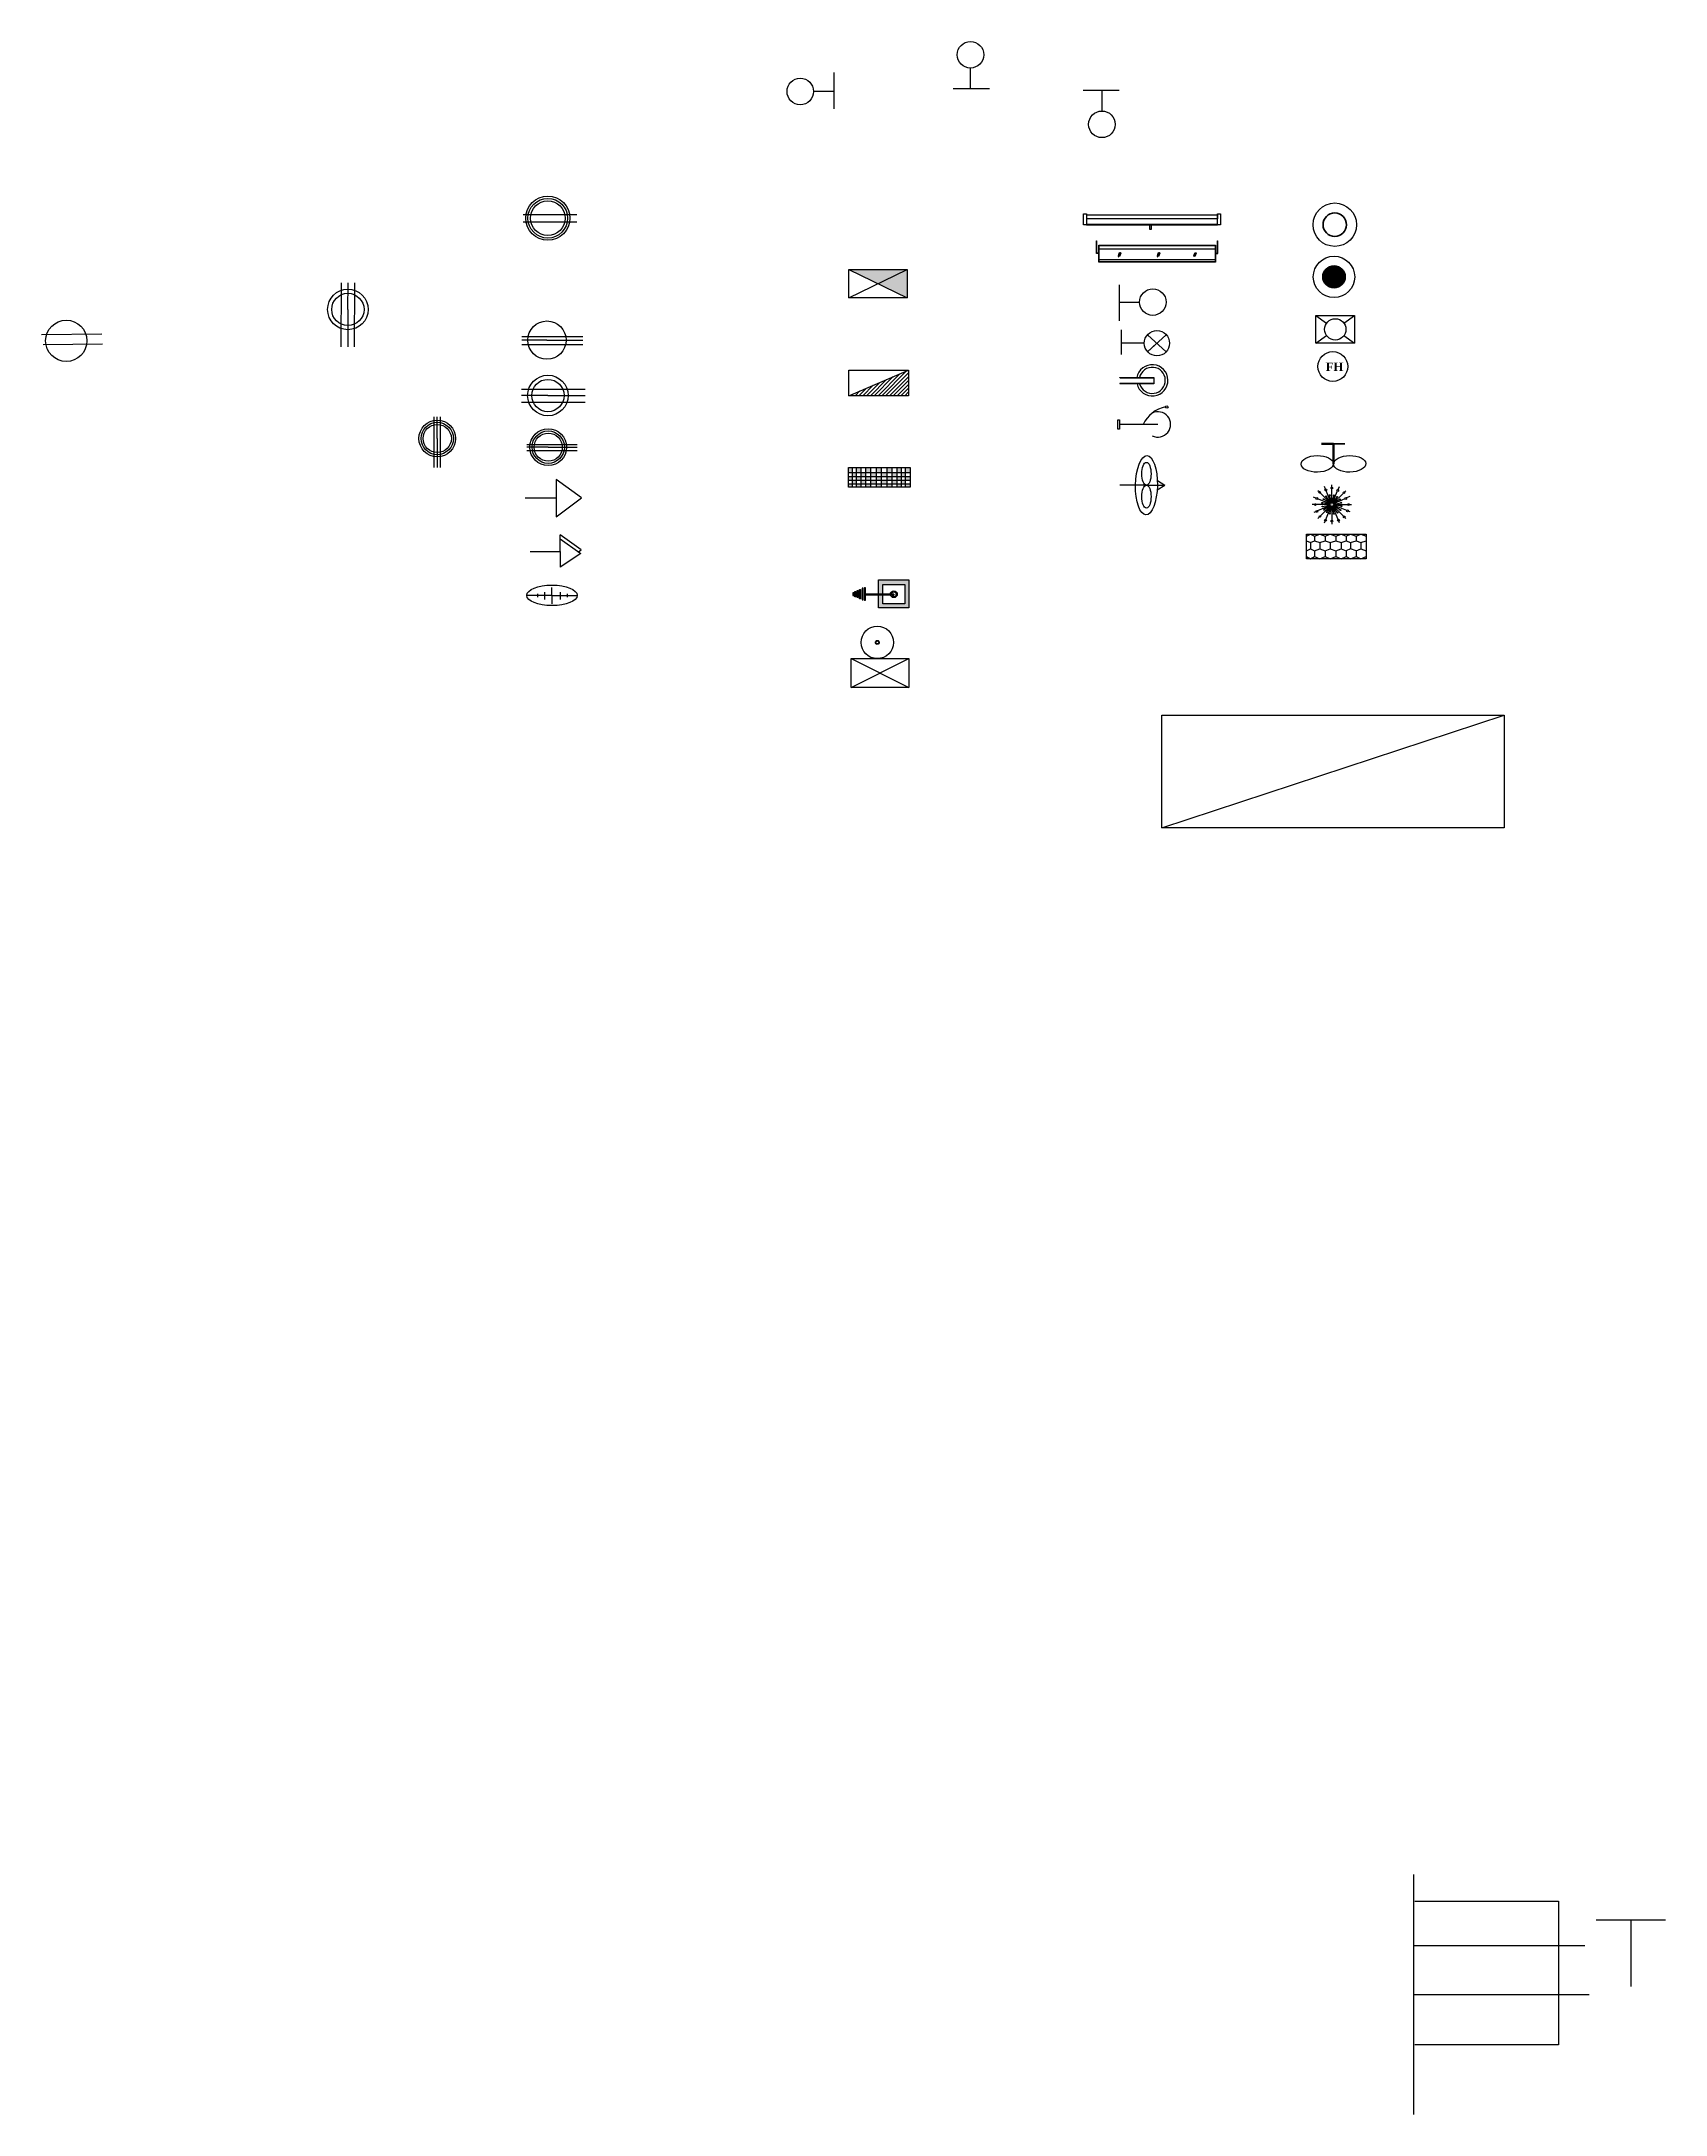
# Model space of a CAD drawing. Header units: inches. Extents: x 364 to 7104, y 169 to 8017.
# Drawn here: x 2022.2 to 2287.6, y 368.9 to 707.5 of the extents above; entities that cross this region are included whole.
import ezdxf

# ---------------------------------------------------------------- set-up
doc = ezdxf.new("R2010")
doc.units = ezdxf.units.IN
doc.header["$MEASUREMENT"] = 0
for name, color, linetype in [('A C', 132, 'Continuous'), ('AS', 23, 'Continuous'), ('BP', 191, 'Continuous'), ('CB', 22, 'Continuous'), ('CH', 171, 'Continuous'), ('CL', 20, 'Continuous'), ('CS', 100, 'Continuous'), ('CT', 212, 'Continuous'), ('E', 240, 'Continuous'), ('EMDB', 3, 'Continuous'), ('EXF', 183, 'Continuous'), ('FH', 121, 'Continuous'), ('FL', 242, 'Continuous'), ('GDL', 234, 'Continuous'), ('GL', 133, 'Continuous'), ('IS', 200, 'Continuous'), ('ML', 211, 'Continuous'), ('PABX', 43, 'Continuous'), ('PB', 160, 'Continuous'), ('PS', 30, 'Continuous'), ('QB', 40, 'Continuous'), ('QS', 32, 'Continuous'), ('SDB', 220, 'Continuous'), ('TJB', 24, 'Continuous'), ('TL', 201, 'Continuous'), ('TS', 21, 'Continuous'), ('Wall', 170, 'Continuous'), ('WF', 201, 'Continuous'), ('WL', 130, 'Continuous')]:
    doc.layers.add(name, color=color, linetype=linetype)
doc.styles.get("Standard").update_dxf_attribs({"font": 'timesbd.ttf'})

# ---------------------------------------------------------------- blocks, each defined once
blk = doc.blocks.new('PB')
at = {"layer": 'Wall', "color": 160}
for p, q in [((15.501, 23.45), (18.282, 23.45)), ((15.565, 22.986), (18.31, 22.986))]:
    blk.add_line(p, q, dxfattribs=at)
blk.add_circle((16.639, 23.151), 0.956, dxfattribs=at)
blk = doc.blocks.new('WL')
at = {"layer": 'Wall', "color": 130}
for p, q in [((16.354, 18.55), (16.354, 16.873)), ((16.354, 17.747), (17.3, 17.747))]:
    blk.add_line(p, q, dxfattribs=at)
blk.add_circle((17.915, 17.747), 0.615, dxfattribs=at)
blk = doc.blocks.new('TL')
at = {"layer": 'TL'}
h = blk.add_hatch(color=256, dxfattribs=at)
h.paths.add_polyline_path([(92.934, 40.84), (86.866, 40.84), (86.866, 40.815), (92.934, 40.815)])
h.paths.add_polyline_path([(89.868, 40.815), (89.786, 40.815), (89.786, 40.6), (89.868, 40.6)])
for p, q in [((86.873, 41.08), (86.873, 41.08)), ((92.931, 41.269), (92.931, 41.269)), ((92.934, 40.822), (92.934, 40.815))]:
    blk.add_line(p, q, dxfattribs=at)
for points in [[(86.724, 41.318), (86.866, 41.318), (86.866, 40.815), (86.724, 40.815)], [(92.934, 41.318), (93.076, 41.318), (93.076, 40.815), (92.934, 40.815)], [(86.866, 40.815), (86.866, 40.815), (86.866, 40.84), (86.866, 40.84)], [(86.866, 40.84), (92.934, 40.84), (92.934, 40.815), (86.866, 40.815)], [(86.866, 40.815), (92.934, 40.815), (92.934, 40.815), (86.866, 40.815)], [(86.873, 41.269), (92.931, 41.269), (92.931, 41.08), (86.873, 41.08)], [(89.786, 40.6), (89.868, 40.6), (89.868, 40.821), (89.786, 40.821)]]:
    blk.add_lwpolyline(points, close=True, dxfattribs=at)
blk = doc.blocks.new('FL')
at = {"layer": 'FL', "lineweight": 30}
for p, q in [((88.474, 35.948), (88.474, 34.798)), ((89.69, 35.717), (90.56, 34.935)), ((89.69, 34.935), (90.56, 35.717)), ((89.54, 35.326), (88.468, 35.326)), ((88.468, 35.326), (88.468, 35.326)), ((90.125, 35.326), (89.69, 34.935))]:
    blk.add_line(p, q, dxfattribs=at)
blk.add_circle((90.125, 35.326), 0.585, dxfattribs=at)
blk = doc.blocks.new('GL')
at = {"layer": 'GL'}
h = blk.add_hatch(dxfattribs=at)
h.set_pattern_fill('ANSI31', color=256, style=0)
h.paths.add_polyline_path([(89.988, 33.737), (88.413, 33.737), (88.413, 33.727), (88.423, 33.727), (89.978, 33.727), (89.978, 33.459), (88.423, 33.459), (88.413, 33.459), (88.413, 33.449), (89.988, 33.449)])
blk.add_hatch(color=256, dxfattribs=at).paths.add_polyline_path([(88.423, 33.459), (88.413, 33.459), (88.413, 33.449), (89.988, 33.449), (89.988, 33.737), (88.413, 33.737), (88.413, 33.727), (88.423, 33.727), (89.978, 33.727), (89.978, 33.459)])
for p, q in [((88.413, 33.727), (88.413, 33.737)), ((88.423, 33.727), (88.413, 33.727)), ((88.423, 33.459), (88.413, 33.459)), ((88.413, 33.459), (88.413, 33.449))]:
    blk.add_line(p, q, dxfattribs=at)
for points in [[(88.413, 33.737), (89.988, 33.737), (89.988, 33.449), (88.413, 33.449)], [(88.423, 33.727), (89.978, 33.727), (89.978, 33.459), (88.423, 33.459)]]:
    blk.add_lwpolyline(points, dxfattribs=at)
for radius, start, end in [(0.724, 192.68402, 169.79448), (0.605, 195.24396, 167.75079)]:
    blk.add_arc((89.908, 33.608), radius, start, end, dxfattribs=at)
blk = doc.blocks.new('CB')
at = {"layer": 'CB', "lineweight": 30}
for q in [(87.58, 31.38), (89.91, 31.38), (89.91, 31.38)]:
    blk.add_line((89.91, 31.38), q, dxfattribs=at)
blk.add_lwpolyline([(87.49, 31.66), (87.58, 31.66), (87.58, 31.1), (87.49, 31.1)], close=True, dxfattribs=at)
blk.add_circle((90.45, 32.44), 0.0736, dxfattribs=at)
for centre, radius, start, end in [((90.74, 30.56), 1.91, 100.8894, 154.553), ((89.91, 31.38), 0.769, 243.612, 116.388)]:
    blk.add_arc(centre, radius, start, end, dxfattribs=at)
blk = doc.blocks.new('EXF')
at = {"layer": 'EXF', "lineweight": 30}
for p, q in [((89.88, 26.03), (87.37, 26.03)), ((89.88, 26.03), (91.61, 26.03)), ((90.9, 25.59), (91.61, 26.03)), ((90.91, 26.47), (91.61, 26.03))]:
    blk.add_line(p, q, dxfattribs=at)
for centre, major_axis, ratio in [((89.88, 26.03), (0.05, 2.81), 0.367221), ((89.88, 27.11), (0, 1.08), 0.404093), ((89.88, 24.95), (0, 1.08), 0.404093)]:
    blk.add_ellipse(centre, major_axis=major_axis, ratio=ratio, dxfattribs=at)
blk = doc.blocks.new('CL')
at = {"layer": 'CL'}
blk.add_circle((89.544, 25.661), 1.006, dxfattribs=at)
blk.add_circle((89.544, 25.661), 1.006, dxfattribs=at)
at = {"layer": 'CL', "lineweight": 35}
blk.add_circle((89.544, 25.661), 0.543, dxfattribs=at)
blk = doc.blocks.new('CS')
at = {"layer": 'CS'}
blk.add_hatch(color=256, dxfattribs=at).paths.add_polyline_path([(90.034, 23.244, 1), (88.987, 23.244, 1)])
for radius in [0.958, 0.523]:
    blk.add_circle((89.51, 23.244), radius, dxfattribs=at)
blk = doc.blocks.new('GDL')
at = {"layer": 'GDL', "lineweight": 25}
for p, q in [((88.67, 21.457), (89.165, 21.102)), ((89.97, 21.102), (90.466, 21.457)), ((88.67, 20.173), (89.165, 20.527)), ((89.97, 20.527), (90.466, 20.173))]:
    blk.add_line(p, q, dxfattribs=at)
blk.add_lwpolyline([(88.67, 21.457), (90.466, 21.457), (90.466, 20.173), (88.67, 20.173)], close=True, dxfattribs=at)
blk.add_circle((89.568, 20.815), 0.495, dxfattribs=at)
blk = doc.blocks.new('FH')
at = {"layer": 'FH', "lineweight": 25}
blk.add_circle((89.455, 19.095), 0.689, dxfattribs=at)
at = {"layer": 'FH', "insert": (89.119, 19.28), "char_height": 0.3942, "width": 2.35273, "attachment_point": 1}
blk.add_mtext('FH', dxfattribs=at)
blk = doc.blocks.new('WF')
at = {"layer": 'WF', "lineweight": 50}
for q in [(96.539, 41.371), (97.094, 40.437)]:
    blk.add_line((97.094, 41.371), q, dxfattribs=at)
at = {"layer": 'WF', "lineweight": 35}
blk.add_line((97.094, 41.371), (97.619, 41.371), dxfattribs=at)
at = {"layer": 'WF'}
for centre in [(96.339, 40.448), (97.844, 40.448)]:
    blk.add_ellipse(centre, major_axis=(-0.75, -0.011), ratio=0.511952, dxfattribs=at)
blk = doc.blocks.new('CH')
at = {"layer": 'CH', "lineweight": 25}
h = blk.add_hatch(color=1, dxfattribs=at)
h.paths.add_polyline_path([(98.479, 39.126, 1), (98.407, 39.126, 1)])
h.paths.add_polyline_path([(98.606, 38.812, 1), (98.651, 38.812, 1)])
h.paths.add_polyline_path([(98.769, 38.941, 1), (98.724, 38.941, 1)])
h.paths.add_polyline_path([(98.936, 38.996, 1), (98.892, 38.996, 1)])
h.paths.add_polyline_path([(99.123, 38.985, 1), (99.079, 38.985, 1)])
h.paths.add_polyline_path([(99.233, 38.916, 1), (99.277, 38.916, 1)])
h.paths.add_polyline_path([(99.4, 38.803, 1), (99.355, 38.803, 1)])
h.paths.add_polyline_path([(99.466, 38.65, 1), (99.422, 38.65, 1)])
h.paths.add_polyline_path([(98.542, 38.641, 1), (98.586, 38.641, 1)])
h.paths.add_polyline_path([(98.555, 38.474, 1), (98.599, 38.474, 1)])
h.paths.add_polyline_path([(98.67, 38.323, 1), (98.625, 38.323, 1)])
h.paths.add_polyline_path([(98.75, 38.213, 1), (98.795, 38.213, 1)])
h.paths.add_polyline_path([(98.946, 38.144, 1), (98.902, 38.144, 1)])
h.paths.add_polyline_path([(99.13, 38.139, 1), (99.086, 38.139, 1)])
h.paths.add_polyline_path([(99.294, 38.192, 1), (99.25, 38.192, 1)])
h.paths.add_polyline_path([(99.427, 38.307, 1), (99.383, 38.307, 1)])
h.paths.add_polyline_path([(99.44, 38.483, 1), (99.485, 38.483, 1)])
h.paths.add_polyline_path([(99.697, 38.269, 1), (99.786, 38.269, 1)])
h.paths.add_polyline_path([(99.74, 38.562, 1), (99.817, 38.562, 1)])
h.paths.add_polyline_path([(99.695, 38.849, 1), (99.606, 38.849, 1)])
h.paths.add_polyline_path([(99.607, 39.112, 1), (99.533, 39.112, 1)])
h.paths.add_polyline_path([(99.325, 39.212, 1), (99.237, 39.212, 1)])
h.paths.add_polyline_path([(98.974, 39.329, 1), (99.051, 39.329, 1)])
h.paths.add_polyline_path([(98.688, 39.238, 1), (98.777, 39.238, 1)])
h.paths.add_polyline_path([(98.354, 38.845, 1), (98.265, 38.845, 1)])
h.paths.add_polyline_path([(98.284, 38.562, 1), (98.207, 38.562, 1)])
h.paths.add_polyline_path([(98.266, 38.248, 1), (98.355, 38.248, 1)])
h.paths.add_polyline_path([(99.099, 38.562, 1), (98.926, 38.562, 1)])
h.paths.add_polyline_path([(98.49, 38.016, 1), (98.426, 38.016, 1)])
h.paths.add_polyline_path([(98.755, 37.834, 1), (98.667, 37.834, 1)])
h.paths.add_polyline_path([(98.974, 37.796, 1), (99.051, 37.796, 1)])
h.paths.add_polyline_path([(99.358, 37.834, 1), (99.27, 37.834, 1)])
h.paths.add_polyline_path([(99.629, 37.991, 1), (99.545, 37.991, 1)])
at = {"layer": 'CH', "lineweight": 30}
for p, q in [((98.716, 39.279), (98.663, 39.406)), ((99.012, 39.368), (99.012, 39.475)), ((99.298, 39.253), (99.361, 39.406)), ((98.207, 38.562), (98.099, 38.562)), ((98.268, 38.862), (98.165, 38.903)), ((98.926, 38.562), (98.284, 38.562)), ((98.932, 38.595), (98.35, 38.829)), ((98.933, 38.527), (98.351, 38.266)), ((98.418, 39.151), (98.363, 39.205)), ((98.951, 38.623), (98.469, 39.1)), ((98.481, 38.038), (98.951, 38.502)), ((98.927, 38.577), (98.586, 38.637)), ((98.599, 38.479), (98.928, 38.545)), ((98.94, 38.609), (98.647, 38.8)), ((98.94, 38.515), (98.666, 38.335)), ((98.728, 37.875), (98.979, 38.483)), ((98.979, 38.642), (98.749, 39.197)), ((98.963, 38.633), (98.759, 38.923)), ((98.785, 38.232), (98.963, 38.491)), ((98.993, 38.647), (98.919, 38.974)), ((98.928, 38.166), (98.994, 38.478)), ((99.012, 38.649), (99.012, 39.291)), ((99.012, 38.562), (99.012, 38.562)), ((99.012, 38.476), (99.012, 37.834)), ((99.03, 38.647), (99.097, 38.963)), ((99.103, 38.161), (99.031, 38.478)), ((99.045, 38.642), (99.264, 39.171)), ((99.297, 37.875), (99.045, 38.483)), ((99.061, 38.634), (99.242, 38.897)), ((99.259, 38.21), (99.062, 38.492)), ((99.073, 38.502), (99.557, 38.02)), ((99.074, 38.623), (99.543, 39.086)), ((99.359, 38.79), (99.084, 38.61)), ((99.386, 38.319), (99.085, 38.516)), ((99.61, 38.831), (99.091, 38.598)), ((99.7, 38.285), (99.092, 38.53)), ((99.097, 38.58), (99.422, 38.646)), ((99.441, 38.487), (99.097, 38.548)), ((99.099, 38.562), (99.74, 38.562)), ((99.596, 39.139), (99.662, 39.204)), ((99.845, 38.936), (99.691, 38.867)), ((99.817, 38.562), (99.925, 38.562)), ((98.27, 38.229), (98.179, 38.189)), ((98.362, 37.921), (98.435, 37.993)), ((98.663, 37.719), (98.694, 37.793)), ((99.012, 37.757), (99.012, 37.65)), ((99.084, 38.137), (99.086, 38.137)), ((99.362, 37.719), (99.331, 37.793)), ((99.392, 38.29), (99.392, 38.289)), ((99.616, 37.961), (99.659, 37.919)), ((99.859, 38.222), (99.782, 38.252))]:
    blk.add_line(p, q, dxfattribs=at)
for centre, radius in [((99.012, 39.329), 0.0385), ((98.246, 38.562), 0.0385), ((98.309, 38.845), 0.0442), ((98.443, 39.126), 0.0361), ((98.564, 38.641), 0.0222), ((98.577, 38.474), 0.0222), ((98.628, 38.812), 0.0222), ((98.732, 39.238), 0.0442), ((98.747, 38.941), 0.0222), ((98.914, 38.996), 0.0222), ((99.012, 38.562), 0.0863), ((99.101, 38.985), 0.0222), ((99.255, 38.916), 0.0222), ((99.281, 39.212), 0.0442), ((99.378, 38.803), 0.0222), ((99.444, 38.65), 0.0222), ((99.463, 38.483), 0.0222), ((99.57, 39.112), 0.0371), ((99.651, 38.849), 0.0442), ((99.779, 38.562), 0.0385), ((98.311, 38.248), 0.0442), ((98.458, 38.016), 0.0323), ((98.648, 38.323), 0.0222), ((98.711, 37.834), 0.0442), ((98.772, 38.213), 0.0222), ((98.924, 38.144), 0.0222), ((99.012, 37.796), 0.0385), ((99.108, 38.139), 0.0222), ((99.272, 38.192), 0.0222), ((99.314, 37.834), 0.0442), ((99.405, 38.307), 0.0222), ((99.587, 37.991), 0.042), ((99.741, 38.269), 0.0442)]:
    blk.add_circle(centre, radius, dxfattribs=at)
blk = doc.blocks.new('CT')
at = {"layer": 'CT', "lineweight": 30}
for p, q in [((97.048, 26.398), (97.239, 26.491)), ((97.048, 26.175), (97.239, 26.101)), ((97.239, 26.491), (97.426, 26.398)), ((97.239, 26.101), (97.426, 26.175)), ((97.239, 26.101), (97.239, 25.806)), ((97.403, 26.398), (97.426, 26.398)), ((97.426, 26.398), (97.664, 26.491)), ((97.426, 26.398), (97.426, 26.175)), ((97.426, 26.175), (97.664, 26.101)), ((97.664, 26.491), (97.908, 26.398)), ((97.664, 26.101), (97.908, 26.175)), ((97.664, 26.101), (97.664, 25.806)), ((97.908, 26.398), (98.149, 26.491)), ((97.908, 26.398), (97.908, 26.175)), ((97.908, 26.175), (98.149, 26.101)), ((98.149, 26.491), (98.406, 26.398)), ((98.149, 26.101), (98.406, 26.175)), ((98.149, 26.101), (98.149, 25.806)), ((98.406, 26.398), (98.649, 26.491)), ((98.406, 26.398), (98.406, 26.175)), ((98.406, 26.175), (98.649, 26.101)), ((98.649, 26.491), (98.894, 26.398)), ((98.649, 26.101), (98.894, 26.175)), ((98.649, 26.101), (98.649, 25.806)), ((98.894, 26.398), (99.092, 26.491)), ((98.894, 26.398), (98.894, 26.175)), ((98.894, 26.175), (99.092, 26.101)), ((99.092, 26.491), (99.344, 26.398)), ((99.092, 26.101), (99.344, 26.175)), ((99.092, 26.101), (99.092, 25.806)), ((99.344, 26.398), (99.568, 26.491)), ((99.344, 26.398), (99.344, 26.175)), ((99.344, 26.175), (99.568, 26.101)), ((99.568, 26.491), (99.821, 26.398)), ((99.568, 26.101), (99.821, 26.175)), ((99.568, 26.101), (99.568, 25.806)), ((97.048, 25.721), (97.239, 25.806)), ((97.048, 25.46), (97.239, 25.345)), ((97.239, 25.806), (97.426, 25.721)), ((97.239, 25.345), (97.426, 25.46)), ((97.426, 25.721), (97.664, 25.806)), ((97.426, 25.721), (97.426, 25.534)), ((97.426, 25.534), (97.426, 25.46)), ((97.426, 25.46), (97.664, 25.345)), ((97.664, 25.806), (97.908, 25.721)), ((97.664, 25.345), (97.908, 25.46)), ((97.908, 25.721), (98.149, 25.806)), ((97.908, 25.721), (97.908, 25.534)), ((97.908, 25.534), (97.908, 25.46)), ((97.908, 25.46), (98.149, 25.345)), ((98.149, 25.806), (98.406, 25.721)), ((98.149, 25.345), (98.406, 25.46)), ((98.406, 25.721), (98.649, 25.806)), ((98.406, 25.721), (98.406, 25.534)), ((98.406, 25.534), (98.406, 25.46)), ((98.406, 25.46), (98.649, 25.345)), ((98.649, 25.806), (98.894, 25.721)), ((98.649, 25.345), (98.894, 25.46)), ((99.092, 25.806), (98.894, 25.721)), ((98.894, 25.721), (98.894, 25.534)), ((98.894, 25.534), (98.894, 25.46)), ((98.894, 25.46), (99.092, 25.345)), ((99.344, 25.721), (99.092, 25.806)), ((99.092, 25.345), (99.344, 25.46)), ((99.344, 25.721), (99.568, 25.806)), ((99.344, 25.721), (99.344, 25.534)), ((99.344, 25.534), (99.344, 25.46)), ((99.344, 25.46), (99.568, 25.345)), ((99.568, 25.806), (99.821, 25.721)), ((99.568, 25.345), (99.821, 25.46))]:
    blk.add_line(p, q, dxfattribs=at)
blk.add_lwpolyline([(97.048, 26.491), (99.821, 26.491), (99.821, 25.345), (97.048, 25.345)], close=True, dxfattribs=at)
blk = doc.blocks.new('PS')
at = {"layer": 'PS', "lineweight": 25}
for p, q in [((64.043, 41.115), (66.521, 41.115)), ((64.043, 40.778), (66.521, 40.778))]:
    blk.add_line(p, q, dxfattribs=at)
for radius in [1.02, 0.919, 0.805]:
    blk.add_circle((65.177, 40.947), radius, dxfattribs=at)
blk = doc.blocks.new('QS')
at = {"layer": 'QS', "lineweight": 25}
for p, q in [((64.285, 35.631), (67.113, 35.631)), ((65.449, 35.47), (64.285, 35.47)), ((64.285, 35.273), (67.113, 35.273)), ((65.449, 35.47), (67.113, 35.47))]:
    blk.add_line(p, q, dxfattribs=at)
blk.add_circle((65.449, 35.47), 0.887, dxfattribs=at)
blk = doc.blocks.new('QB')
at = {"layer": 'QB', "lineweight": 25}
for p, q in [((64.265, 33.202), (67.228, 33.202)), ((65.496, 32.906), (64.265, 32.906)), ((65.496, 32.906), (67.228, 32.906)), ((64.265, 32.594), (67.228, 32.594))]:
    blk.add_line(p, q, dxfattribs=at)
for radius in [0.939, 0.748]:
    blk.add_circle((65.496, 32.906), radius, dxfattribs=at)
blk = doc.blocks.new('A C')
at = {"layer": 'A C', "lineweight": 25}
for p, q in [((64.513, 30.644), (66.674, 30.644)), ((65.51, 30.513), (64.513, 30.513)), ((64.513, 30.358), (66.674, 30.358)), ((65.51, 30.513), (66.674, 30.513)), ((66.674, 30.644), (66.853, 30.644)), ((66.674, 30.513), (66.853, 30.513)), ((66.674, 30.358), (66.853, 30.358))]:
    blk.add_line(p, q, dxfattribs=at)
for radius in [0.85, 0.75, 0.652]:
    blk.add_circle((65.51, 30.513), radius, dxfattribs=at)
blk = doc.blocks.new('TS')
at = {"layer": 'TS', "lineweight": 30}
for p, q in [((65.871, 29.02), (65.871, 27.285)), ((67.054, 28.165), (65.871, 29.02)), ((64.449, 28.165), (65.871, 28.165)), ((65.871, 27.285), (67.054, 28.165))]:
    blk.add_line(p, q, dxfattribs=at)
blk = doc.blocks.new('IS')
at = {"layer": 'IS', "lineweight": 30}
for p, q in [((66.067, 25.682), (66.067, 26.454)), ((67.036, 25.756), (66.067, 26.454)), ((66.067, 26.271), (66.979, 25.624)), ((64.677, 25.682), (66.067, 25.682)), ((66.067, 25.682), (66.067, 24.953)), ((67.016, 25.598), (66.067, 24.953)), ((66.912, 25.672), (67.036, 25.756)), ((66.979, 25.624), (67.016, 25.598))]:
    blk.add_line(p, q, dxfattribs=at)
blk = doc.blocks.new('AS')
at = {"layer": 'AS', "lineweight": 30}
for p, q in [((65.684, 23.653), (65.684, 24.016)), ((65.684, 23.653), (64.514, 23.653)), ((65.017, 23.73), (65.017, 23.565)), ((65.343, 23.806), (65.343, 23.464)), ((65.684, 23.653), (66.855, 23.653)), ((65.684, 23.653), (65.684, 23.26)), ((66.065, 23.806), (66.065, 23.464)), ((66.386, 23.73), (66.386, 23.565))]:
    blk.add_line(p, q, dxfattribs=at)
blk.add_ellipse((65.684, 23.653), major_axis=(-1.171, 0), ratio=0.406256, dxfattribs=at)
blk = doc.blocks.new('ML')
at = {"layer": 'ML'}
h = blk.add_hatch(color=256, dxfattribs=at)
h.paths.add_polyline_path([(92.836, 39.862), (87.436, 39.862), (87.436, 39.086), (92.836, 39.086)])
h.paths.add_polyline_path([(87.446, 39.096), (87.446, 39.852), (92.826, 39.852), (92.826, 39.096)], flags=16)
h.paths.add_polyline_path([(88.335, 39.331), (88.426, 39.529), (88.435, 39.524), (88.344, 39.327)], flags=0)
h.paths.add_polyline_path([(88.325, 39.376), (88.381, 39.515), (88.39, 39.511), (88.334, 39.373)], flags=0)
h.paths.add_polyline_path([(88.379, 39.352), (88.439, 39.495), (88.448, 39.491), (88.389, 39.348)], flags=0)
h.paths.add_polyline_path([(90.133, 39.376), (90.189, 39.515), (90.198, 39.511), (90.142, 39.373)], flags=0)
h.paths.add_polyline_path([(90.142, 39.331), (90.234, 39.529), (90.243, 39.524), (90.152, 39.327)], flags=0)
h.paths.add_polyline_path([(90.187, 39.352), (90.247, 39.495), (90.256, 39.491), (90.197, 39.348)], flags=0)
h.paths.add_polyline_path([(91.818, 39.376), (91.874, 39.515), (91.884, 39.511), (91.828, 39.373)], flags=0)
h.paths.add_polyline_path([(91.828, 39.331), (91.919, 39.529), (91.928, 39.524), (91.837, 39.327)], flags=0)
h.paths.add_polyline_path([(91.873, 39.352), (91.932, 39.495), (91.941, 39.491), (91.882, 39.348)], flags=0)
h.paths.add_polyline_path([(87.436, 39.496), (87.336, 39.496), (87.336, 40.061), (87.326, 40.061), (87.326, 39.486), (87.436, 39.486)])
h.paths.add_polyline_path([(92.946, 40.061), (92.936, 40.061), (92.936, 39.496), (92.836, 39.496), (92.836, 39.486), (92.946, 39.486)])
for p, q in [((87.326, 39.486), (87.326, 40.061)), ((87.326, 40.061), (87.336, 40.061)), ((87.436, 39.486), (87.326, 39.486)), ((87.336, 39.496), (87.336, 40.061)), ((87.436, 39.496), (87.336, 39.496)), ((87.446, 39.704), (92.826, 39.704)), ((88.381, 39.515), (88.325, 39.376)), ((88.325, 39.376), (88.334, 39.373)), ((88.39, 39.511), (88.334, 39.373)), ((88.426, 39.529), (88.335, 39.331)), ((88.435, 39.524), (88.344, 39.327)), ((88.439, 39.495), (88.379, 39.352)), ((88.381, 39.515), (88.39, 39.511)), ((88.448, 39.491), (88.389, 39.348)), ((88.426, 39.529), (88.435, 39.524)), ((88.439, 39.495), (88.439, 39.495)), ((88.439, 39.495), (88.448, 39.491)), ((90.189, 39.515), (90.133, 39.376)), ((90.133, 39.376), (90.142, 39.373)), ((90.234, 39.529), (90.142, 39.331)), ((90.198, 39.511), (90.142, 39.373)), ((90.243, 39.524), (90.152, 39.327)), ((90.247, 39.495), (90.187, 39.352)), ((90.189, 39.515), (90.198, 39.511)), ((90.256, 39.491), (90.197, 39.348)), ((90.234, 39.529), (90.243, 39.524)), ((90.247, 39.495), (90.247, 39.495)), ((90.247, 39.495), (90.256, 39.491)), ((91.874, 39.515), (91.818, 39.376)), ((91.818, 39.376), (91.828, 39.373)), ((91.919, 39.529), (91.828, 39.331)), ((91.884, 39.511), (91.828, 39.373)), ((91.928, 39.524), (91.837, 39.327)), ((91.932, 39.495), (91.873, 39.352)), ((91.874, 39.515), (91.884, 39.511)), ((91.941, 39.491), (91.882, 39.348)), ((91.919, 39.529), (91.928, 39.524)), ((91.932, 39.495), (91.932, 39.495)), ((91.932, 39.495), (91.941, 39.491)), ((92.836, 39.496), (92.936, 39.496)), ((92.836, 39.486), (92.946, 39.486)), ((92.936, 39.496), (92.936, 40.061)), ((92.936, 40.061), (92.946, 40.061)), ((92.946, 39.486), (92.946, 40.061)), ((87.446, 39.198), (92.826, 39.198)), ((88.335, 39.331), (88.344, 39.327)), ((88.379, 39.352), (88.389, 39.348)), ((90.142, 39.331), (90.152, 39.327)), ((90.187, 39.352), (90.197, 39.348)), ((91.828, 39.331), (91.837, 39.327)), ((91.873, 39.352), (91.882, 39.348))]:
    blk.add_line(p, q, dxfattribs=at)
for points in [[(87.436, 39.862), (92.836, 39.862), (92.836, 39.086), (87.436, 39.086)], [(87.446, 39.852), (92.826, 39.852), (92.826, 39.096), (87.446, 39.096)]]:
    blk.add_lwpolyline(points, close=True, dxfattribs=at)
blk = doc.blocks.new('SDB')
blk.add_line((29.699, 8.995), (45.547, 14.214))
blk.add_lwpolyline([(29.699, 14.214), (45.547, 14.214), (45.547, 8.995), (29.699, 8.995)], close=True)
blk = doc.blocks.new('EMDB')
h = blk.add_hatch(color=81)
h.paths.add_polyline_path([(17.907, 34.847), (15.207, 34.847), (16.557, 34.193)])
h.paths.add_polyline_path([(17.907, 33.538), (17.907, 34.847), (16.557, 34.193)])
blk.add_line((15.207, 34.847), (17.907, 33.538))
at = {"color": 81}
blk.add_line((15.207, 33.538), (17.907, 34.847), dxfattribs=at)
blk.add_lwpolyline([(15.207, 34.847), (17.907, 34.847), (17.907, 33.538), (15.207, 33.538)], close=True, dxfattribs=at)
blk = doc.blocks.new('DJB')
h = blk.add_hatch()
h.set_pattern_fill('ANSI31', color=4, style=0)
h.set_pattern_definition([(45, (0, 0.18326), (-0.08838835, 0.08838835), [])])
h.paths.add_polyline_path([(17.964, 29.001), (17.964, 30.185), (15.207, 29.001)])
h = blk.add_hatch()
h.set_pattern_fill('ANSI32', color=4, style=0)
h.set_pattern_definition([(45, (0, 0.18326), (-0.265165, 0.265165), []), (45, (0.17678, 0.18326), (-0.265165, 0.265165), [])])
h.paths.add_polyline_path([(17.964, 30.185), (15.207, 29.001), (17.964, 29.001)])
at = {"color": 4}
blk.add_line((15.207, 29.001), (17.964, 30.185), dxfattribs=at)
blk.add_lwpolyline([(15.207, 30.185), (17.964, 30.185), (17.964, 29.001), (15.207, 29.001)], close=True, dxfattribs=at)
blk = doc.blocks.new('PABX')
for p, q in [((34.083, -22.78), (34.083, -30.556)), ((34.128, -23.639), (38.786, -23.639)), ((38.786, -23.639), (38.786, -28.296)), ((38.786, -28.296), (34.128, -28.296))]:
    blk.add_line(p, q)
at = {"lineweight": -3}
for p, q in [((40.009, -24.25), (42.253, -24.25)), ((41.131, -24.25), (41.131, -26.403)), ((34.083, -25.075), (39.636, -25.075)), ((34.083, -26.668), (39.778, -26.668))]:
    blk.add_line(p, q, dxfattribs=at)
blk = doc.blocks.new('TJB')
h = blk.add_hatch(color=24)
h.paths.add_polyline_path([(15.338, 25.442), (15.505, 25.442), (15.505, 25.67), (15.338, 25.67)])
h.paths.add_polyline_path([(15.338, 25.263), (15.338, 25.084), (15.505, 25.084), (15.505, 25.263)])
h.paths.add_polyline_path([(15.338, 24.913), (15.338, 24.763), (15.505, 24.763), (15.505, 24.913)])
h.paths.add_polyline_path([(15.69, 24.913), (15.69, 24.763), (15.917, 24.763), (15.917, 24.913)])
h.paths.add_polyline_path([(15.917, 25.084), (15.917, 25.263), (15.69, 25.263), (15.69, 25.084)])
h.paths.add_polyline_path([(15.917, 25.67), (15.69, 25.67), (15.69, 25.442), (15.917, 25.442)])
h.paths.add_polyline_path([(16.132, 25.442), (16.364, 25.442), (16.364, 25.67), (16.132, 25.67)])
h.paths.add_polyline_path([(16.364, 25.263), (16.132, 25.263), (16.132, 25.084), (16.364, 25.084)])
h.paths.add_polyline_path([(16.364, 24.913), (16.132, 24.913), (16.132, 24.763), (16.364, 24.763)])
h.paths.add_polyline_path([(16.855, 24.763), (16.855, 24.913), (16.613, 24.913), (16.613, 24.763)])
h.paths.add_polyline_path([(16.855, 25.084), (16.855, 25.263), (16.613, 25.263), (16.613, 25.084)])
h.paths.add_polyline_path([(16.855, 25.442), (16.855, 25.67), (16.613, 25.67), (16.613, 25.442)])
h.paths.add_polyline_path([(17.353, 25.442), (17.353, 25.67), (17.112, 25.67), (17.112, 25.442)])
h.paths.add_polyline_path([(17.353, 25.263), (17.112, 25.263), (17.112, 25.084), (17.353, 25.084)])
h.paths.add_polyline_path([(17.353, 24.763), (17.353, 24.913), (17.112, 24.913), (17.112, 24.763)])
h.paths.add_polyline_path([(17.579, 24.913), (17.579, 24.763), (17.782, 24.763), (17.782, 24.913)])
h.paths.add_polyline_path([(17.579, 25.084), (17.782, 25.084), (17.782, 25.263), (17.579, 25.263)])
h.paths.add_polyline_path([(17.782, 25.442), (17.782, 25.67), (17.579, 25.67), (17.579, 25.442)])
h.paths.add_polyline_path([(18.197, 25.442), (18.197, 25.67), (17.969, 25.67), (17.969, 25.442)])
h.paths.add_polyline_path([(17.969, 25.263), (17.969, 25.084), (18.197, 25.084), (18.197, 25.263)])
h.paths.add_polyline_path([(17.969, 24.913), (17.969, 24.763), (18.197, 24.763), (18.197, 24.913)])
h = blk.add_hatch(color=24)
h.paths.add_polyline_path([(15.505, 25.442), (15.505, 25.263), (15.69, 25.263), (15.69, 25.442)])
h.paths.add_polyline_path([(15.505, 25.084), (15.505, 24.913), (15.69, 24.913), (15.69, 25.084)])
h.paths.add_polyline_path([(15.917, 25.084), (15.917, 24.913), (16.132, 24.913), (16.132, 25.084)])
h.paths.add_polyline_path([(16.364, 24.913), (16.613, 24.913), (16.613, 25.084), (16.364, 25.084)])
h.paths.add_polyline_path([(17.112, 25.084), (16.855, 25.084), (16.855, 24.913), (17.112, 24.913)])
h.paths.add_polyline_path([(17.353, 24.913), (17.579, 24.913), (17.579, 25.084), (17.353, 25.084)])
h.paths.add_polyline_path([(17.782, 24.913), (17.969, 24.913), (17.969, 25.084), (17.782, 25.084)])
h.paths.add_polyline_path([(17.782, 25.263), (17.969, 25.263), (17.969, 25.442), (17.782, 25.442)])
h.paths.add_polyline_path([(17.579, 25.442), (17.353, 25.442), (17.353, 25.263), (17.579, 25.263)])
h.paths.add_polyline_path([(16.855, 25.263), (17.112, 25.263), (17.112, 25.442), (16.855, 25.442)])
h.paths.add_polyline_path([(16.364, 25.263), (16.613, 25.263), (16.613, 25.442), (16.364, 25.442)])
h.paths.add_polyline_path([(15.917, 25.263), (16.132, 25.263), (16.132, 25.442), (15.917, 25.442)])
at = {"color": 24}
for p, q in [((15.338, 25.442), (18.197, 25.442)), ((15.338, 25.263), (18.197, 25.263)), ((15.338, 25.084), (18.197, 25.084)), ((15.505, 25.67), (15.505, 24.763)), ((15.69, 25.67), (15.69, 24.763)), ((15.917, 25.67), (15.917, 24.763)), ((16.132, 25.67), (16.132, 24.763)), ((16.364, 25.67), (16.364, 24.763)), ((16.613, 25.67), (16.613, 24.763)), ((16.855, 25.67), (16.855, 24.763)), ((17.112, 25.67), (17.112, 24.763)), ((17.353, 25.67), (17.353, 24.763)), ((17.579, 25.67), (17.579, 24.763)), ((17.782, 25.67), (17.782, 24.763)), ((17.969, 25.67), (17.969, 24.763)), ((15.338, 24.913), (17.969, 24.913)), ((17.969, 24.913), (18.197, 24.913))]:
    blk.add_line(p, q, dxfattribs=at)
blk.add_lwpolyline([(15.338, 25.67), (18.197, 25.67), (18.197, 24.763), (15.338, 24.763)], close=True, dxfattribs=at)
blk = doc.blocks.new('E')
at = {"layer": 'E'}
h = blk.add_hatch(color=256, dxfattribs=at)
h.paths.add_polyline_path([(76.255, 16.93), (76.255, 16.047), (75.243, 16.047), (75.243, 16.488), (75.039, 16.488), (75.039, 15.862), (76.441, 15.862), (76.441, 17.148), (75.039, 17.148), (75.039, 16.489), (75.243, 16.489), (75.243, 16.93)])
h.paths.add_polyline_path([(75.909, 16.488, 0.99945), (75.589, 16.489), (75.641, 16.489, -0.999187), (75.857, 16.488, -1), (75.641, 16.488), (75.589, 16.488, 1)], flags=17)
h.paths.add_polyline_path([(74.421, 16.488), (74.42, 16.488), (74.42, 16.489), (74.421, 16.489), (74.421, 16.799), (74.384, 16.799), (74.384, 16.196), (74.421, 16.196)])
h.paths.add_polyline_path([(74.318, 16.762), (74.28, 16.762), (74.28, 16.234), (74.318, 16.234)])
h.paths.add_polyline_path([(74.157, 16.271), (74.2, 16.271), (74.2, 16.71), (74.157, 16.71)])
h.paths.add_polyline_path([(74.097, 16.652), (74.055, 16.652), (74.055, 16.335), (74.097, 16.335)])
h.paths.add_polyline_path([(73.992, 16.619), (73.946, 16.619), (73.946, 16.368), (73.992, 16.368)])
h.paths.add_polyline_path([(73.858, 16.435), (73.896, 16.435), (73.896, 16.548), (73.858, 16.548)])
h = blk.add_hatch(color=256, dxfattribs=at)
h.paths.add_polyline_path([(75.039, 16.464), (75.039, 16.488), (74.421, 16.488), (74.421, 16.464)])
h.paths.add_polyline_path([(75.591, 16.464, -0.037941), (75.589, 16.488), (75.243, 16.488), (75.243, 16.464)])
h.paths.add_polyline_path([(75.749, 16.464), (75.749, 16.488), (75.641, 16.488, 0.056328), (75.644, 16.464)])
for p in [(74.384, 16.464), (75.749, 16.489)]:
    blk.add_line(p, (75.749, 16.464), dxfattribs=at)
for points in [[(73.896, 16.548), (73.858, 16.548), (73.858, 16.435), (73.896, 16.435)], [(73.946, 16.619), (73.992, 16.619), (73.992, 16.368), (73.946, 16.368)], [(74.055, 16.652), (74.097, 16.652), (74.097, 16.335), (74.055, 16.335)], [(74.157, 16.71), (74.2, 16.71), (74.2, 16.271), (74.157, 16.271)], [(74.318, 16.762), (74.28, 16.762), (74.28, 16.234), (74.318, 16.234)], [(74.384, 16.799), (74.421, 16.799), (74.421, 16.196), (74.384, 16.196)], [(74.42, 16.489), (75.749, 16.489), (75.749, 16.488), (74.42, 16.488)], [(75.039, 17.148), (76.441, 17.148), (76.441, 15.862), (75.039, 15.862)], [(75.243, 16.93), (76.255, 16.93), (76.255, 16.047), (75.243, 16.047)]]:
    blk.add_lwpolyline(points, close=True, dxfattribs=at)
for radius in [0.16, 0.108]:
    blk.add_circle((75.749, 16.488), radius, dxfattribs=at)
blk = doc.blocks.new('BP')
at = {"layer": 'BP'}
h = blk.add_hatch(color=256, dxfattribs=at)
h.paths.add_polyline_path([(74.878, 14.572, 1), (74.698, 14.572, 1)])
h.paths.add_polyline_path([(74.717, 14.572, -1), (74.859, 14.572, -1)], flags=16)
for p, q in [((73.576, 13.832), (76.247, 12.487)), ((73.576, 12.487), (76.247, 13.832))]:
    blk.add_line(p, q, dxfattribs=at)
blk.add_lwpolyline([(73.576, 13.832), (76.247, 13.832), (76.247, 12.487), (73.576, 12.487)], close=True, dxfattribs=at)
for radius in [0.75, 0.0903, 0.0711]:
    blk.add_circle((74.788, 14.572), radius, dxfattribs=at)

msp = doc.modelspace()

# ---------------------------------------------------------------- block references
at = {"color": 1, "xscale": 3.52800000000002, "yscale": 3.52800000000002, "zscale": 3.528}
msp.add_blockref('DJB', (2100.48, 547.32), dxfattribs=at)
at = {"layer": 'A C', "lineweight": 25, "xscale": 3.528000000000247, "yscale": 3.52800000000002, "zscale": 3.528, "rotation": 270}
msp.add_blockref('A C', (1979.23, 873.76), dxfattribs=at)
at = {"layer": 'A C', "lineweight": 25, "xscale": 3.52800000000002, "yscale": 3.52800000000002, "zscale": 3.528}
msp.add_blockref('A C', (1873.89, 533.57), dxfattribs=at)
at = {"layer": 'AS', "lineweight": 25, "xscale": 3.52800000000002, "yscale": 3.52800000000002, "zscale": 3.528}
for name, p in [('ML', (1886.5, 533.57)), ('AS', (1873.89, 533.57))]:
    msp.add_blockref(name, p, dxfattribs=at)
at = {"layer": 'BP', "xscale": 3.52800000000002, "yscale": 3.52800000000002, "zscale": 3.528}
msp.add_blockref('BP', (1894.92, 557.92), dxfattribs=at)
at = {"layer": 'CB', "xscale": 2.697548723861587, "yscale": 2.697548723861644, "zscale": 2.697548723861629}
msp.add_blockref('CB', (1962.08, 560.29), dxfattribs=at)
at = {"layer": 'CH', "lineweight": 25, "xscale": 3.52800000000002, "yscale": 3.52800000000002, "zscale": 3.528}
msp.add_blockref('CH', (1883.73, 495.8), dxfattribs=at)
at = {"layer": 'CL', "xscale": 3.52800000000002, "yscale": 3.52800000000002, "zscale": 3.528}
msp.add_blockref('CL', (1917.6, 587.03), dxfattribs=at)
at = {"layer": 'CS', "xscale": 3.52800000000002, "yscale": 3.52800000000002, "zscale": 3.528}
msp.add_blockref('CS', (1917.6, 587.03), dxfattribs=at)
at = {"layer": 'CT', "lineweight": 25, "xscale": 3.52800000000002, "yscale": 3.52800000000002, "zscale": 3.528}
msp.add_blockref('CT', (1886.5, 533.57), dxfattribs=at)
at = {"layer": 'E', "xscale": 3.52800000000002, "yscale": 3.52800000000002, "zscale": 3.528}
msp.add_blockref('E', (1894.23, 559.04), dxfattribs=at)
at = {"layer": 'EMDB', "color": 3, "xscale": 3.52800000000002, "yscale": 3.52800000000002, "zscale": 3.528}
msp.add_blockref('EMDB', (2100.48, 547.32), dxfattribs=at)
at = {"layer": 'EXF', "xscale": 1.728720000000067, "yscale": 1.728719999999981, "zscale": 1.72872}
msp.add_blockref('EXF', (2047.37, 590.01), dxfattribs=at)
at = {"layer": 'FH', "xscale": 3.52800000000002, "yscale": 3.52800000000002, "zscale": 3.528}
msp.add_blockref('FH', (1917.6, 587.03), dxfattribs=at)
at = {"layer": 'FL', "lineweight": 35, "xscale": 3.52800000000002, "yscale": 3.52800000000002, "zscale": 3.528}
msp.add_blockref('FL', (1886.5, 533.57), dxfattribs=at)
at = {"layer": 'GDL', "xscale": 3.52800000000002, "yscale": 3.52800000000002, "zscale": 3.528}
msp.add_blockref('GDL', (1917.6, 587.03), dxfattribs=at)
at = {"layer": 'GL', "xscale": 3.52800000000002, "yscale": 3.52800000000002, "zscale": 3.528}
msp.add_blockref('GL', (1886.5, 533.57), dxfattribs=at)
at = {"layer": 'IS', "lineweight": 25, "xscale": 3.52800000000002, "yscale": 3.52800000000002, "zscale": 3.528}
msp.add_blockref('IS', (1873.89, 533.57), dxfattribs=at)
at = {"layer": 'PABX', "xscale": 5.039999999999964, "yscale": 5.04000000000002, "zscale": 5.04}
msp.add_blockref('PABX', (2074.6, 522.88), dxfattribs=at)
at = {"layer": 'PB', "color": 160, "xscale": 3.527999999999886, "yscale": 3.527999999999886, "zscale": 3.528, "rotation": 0.7303235786612061}
msp.add_blockref('PB', (1968.61, 576.18), dxfattribs=at)
at = {"layer": 'PS', "lineweight": 25, "xscale": 3.52800000000002, "yscale": 3.52800000000002, "zscale": 3.528}
msp.add_blockref('PS', (1874.99, 534.16), dxfattribs=at)
at = {"layer": 'QB', "lineweight": 25, "xscale": 3.528000000000177, "yscale": 3.52799999999995, "zscale": 3.528, "rotation": 269.7030600563307}
msp.add_blockref('QB', (1957.38, 895.39), dxfattribs=at)
at = {"layer": 'QB', "lineweight": 25, "xscale": 3.52800000000002, "yscale": 3.52800000000002, "zscale": 3.528}
msp.add_blockref('QB', (1873.89, 533.57), dxfattribs=at)
at = {"layer": 'QS', "lineweight": 25, "xscale": 3.52800000000002, "yscale": 3.52800000000002, "zscale": 3.528}
msp.add_blockref('QS', (1873.89, 533.57), dxfattribs=at)
at = {"layer": 'SDB', "color": 1, "xscale": 3.52800000000002, "yscale": 3.52800000000002, "zscale": 3.528}
msp.add_blockref('SDB', (2100.48, 547.32), dxfattribs=at)
at = {"layer": 'TJB', "xscale": 3.52800000000002, "yscale": 3.52800000000002, "zscale": 3.528}
msp.add_blockref('TJB', (2099.95, 547.32), dxfattribs=at)
at = {"layer": 'TL', "xscale": 3.52800000000002, "yscale": 3.52800000000002, "zscale": 3.528}
msp.add_blockref('TL', (1886.5, 533.57), dxfattribs=at)
at = {"layer": 'TS', "lineweight": 25, "xscale": 3.52800000000002, "yscale": 3.52800000000002, "zscale": 3.528}
msp.add_blockref('TS', (1873.89, 533.57), dxfattribs=at)
at = {"layer": 'WF', "xscale": 3.52800000000002, "yscale": 3.52800000000002, "zscale": 3.528}
msp.add_blockref('WF', (1890.77, 495.8), dxfattribs=at)
at = {"layer": 'WL', "lineweight": 30, "zscale": 3.528}
for p, xscale, yscale, rotation in [((2236.61, 642.12), 3.52800000000002, 3.528000000000247, 90), ((2209.4, 761.94), 3.528000000000247, 3.52800000000002, 180), ((2132.86, 757.16), 3.528000000000247, 3.52800000000002, 270)]:
    msp.add_blockref('WL', p, dxfattribs=dict(at, xscale=xscale, yscale=yscale, rotation=rotation))
at = {"layer": 'WL', "lineweight": 30, "xscale": 3.52800000000002, "yscale": 3.52800000000002, "zscale": 3.528}
msp.add_blockref('WL', (2140.58, 602.31), dxfattribs=at)

doc.saveas('drawing.dxf')
